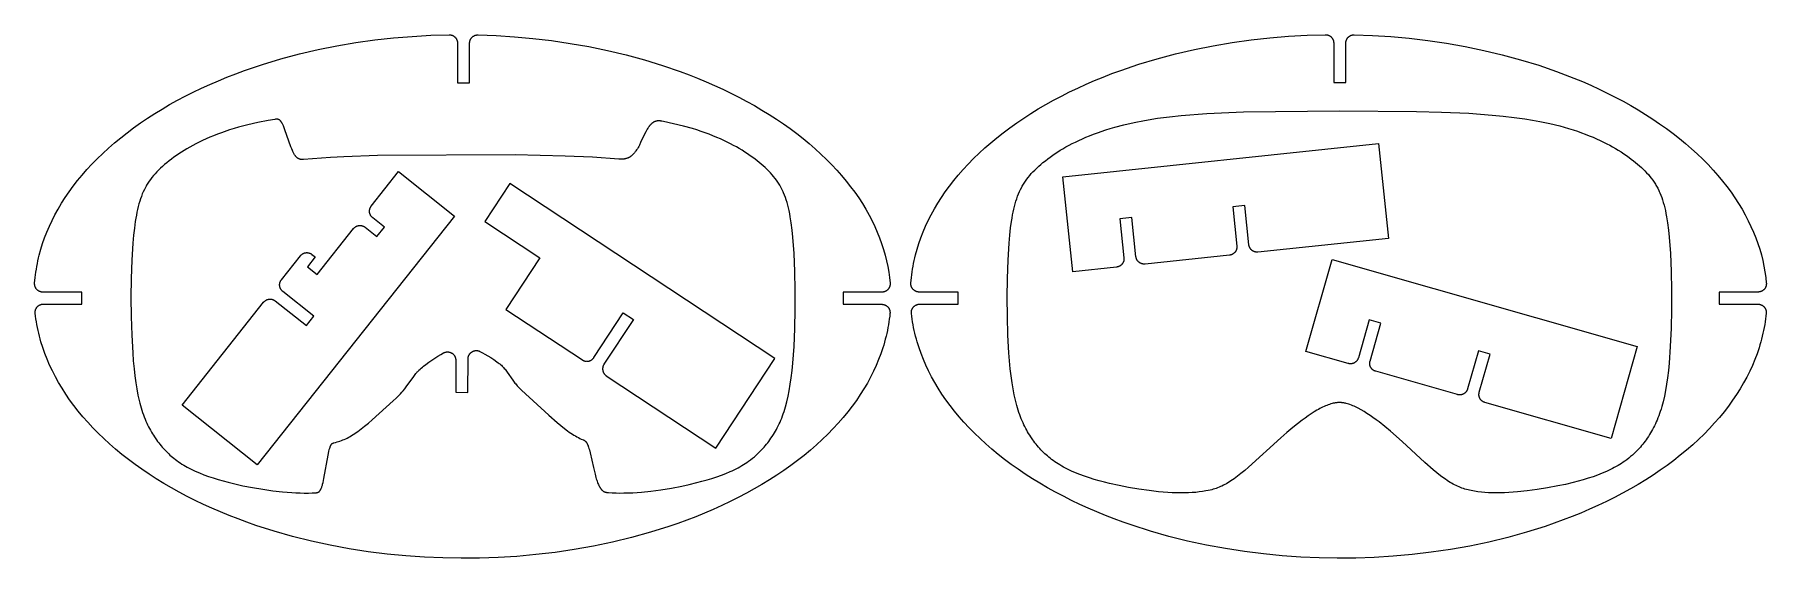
# Model space of a CAD drawing. Header units: millimetres. Extents: x -210 to 210, y -63 to 64.
import ezdxf

# ---------------------------------------------------------------- set-up
doc = ezdxf.new("R2010")
doc.units = ezdxf.units.MM
doc.header["$MEASUREMENT"] = 0
for name, color, linetype, lineweight in [('Exterior cut', 3, 'Continuous', 0), ('Interior cut', 5, 'Continuous', 0), ('Middle cut', 4, 'Continuous', 0)]:
    doc.layers.add(name, color=color, linetype=linetype, lineweight=lineweight)

msp = doc.modelspace()

# ---------------------------------------------------------------- linework, layer by layer
at = {"layer": 'Exterior cut'}
for points in [[(-2.63, -4.23), (-2.72, -4.92), (-2.82, -5.61), (-2.93, -6.31), (-3.05, -7), (-3.19, -7.7), (-3.34, -8.4), (-3.51, -9.1), (-3.69, -9.8), (-3.88, -10.51), (-4.08, -11.21), (-4.3, -11.92), (-4.54, -12.63), (-4.78, -13.33), (-5.32, -14.75), (-5.92, -16.17), (-6.57, -17.59), (-7.28, -19), (-8.05, -20.42), (-8.88, -21.83), (-9.76, -23.23), (-10.71, -24.63), (-11.72, -26.02), (-12.78, -27.4), (-13.91, -28.77), (-15.09, -30.13), (-16.33, -31.48), (-17.63, -32.81), (-18.99, -34.12), (-20.4, -35.42), (-21.87, -36.7), (-23.4, -37.95), (-24.97, -39.19), (-26.6, -40.41), (-28.28, -41.6), (-30.01, -42.76), (-31.79, -43.9), (-33.61, -45.01), (-35.48, -46.1), (-37.4, -47.15), (-39.35, -48.18), (-41.34, -49.17), (-43.37, -50.13), (-45.43, -51.06), (-47.53, -51.95), (-49.66, -52.82), (-51.82, -53.64), (-54, -54.44), (-56.21, -55.19), (-60.69, -56.6), (-65.25, -57.86), (-69.85, -58.98), (-74.49, -59.95), (-79.15, -60.78), (-83.81, -61.47), (-88.45, -62.02), (-93.07, -62.43), (-97.64, -62.72), (-102.15, -62.87), (-106.6, -62.91), (-111, -62.83), (-115.46, -62.64), (-119.98, -62.32), (-124.54, -61.88), (-129.13, -61.3), (-133.73, -60.59), (-138.33, -59.74), (-142.91, -58.74), (-147.46, -57.61), (-151.95, -56.33), (-156.38, -54.92), (-158.56, -54.16), (-160.72, -53.36), (-162.85, -52.53), (-164.96, -51.67), (-167.03, -50.77), (-169.08, -49.85), (-171.09, -48.89), (-173.06, -47.89), (-174.99, -46.87), (-176.89, -45.82), (-178.74, -44.74), (-180.55, -43.64), (-182.31, -42.5), (-184.03, -41.34), (-185.7, -40.16), (-187.32, -38.95), (-188.89, -37.72), (-190.4, -36.47), (-191.87, -35.2), (-193.28, -33.91), (-194.63, -32.61), (-195.93, -31.29), (-197.17, -29.95), (-198.36, -28.6), (-199.48, -27.24), (-200.55, -25.87), (-201.57, -24.49), (-202.52, -23.1), (-203.41, -21.7), (-204.25, -20.3), (-205.03, -18.9), (-205.75, -17.49), (-206.42, -16.08), (-207.02, -14.67), (-207.58, -13.26), (-208.07, -11.85), (-208.51, -10.45), (-208.71, -9.75), (-208.9, -9.05), (-209.07, -8.35), (-209.23, -7.66), (-209.38, -6.96), (-209.51, -6.27), (-209.63, -5.58), (-209.74, -4.89), (-209.83, -4.2), (-209.92, -3.52), (-209.92, -3.45), (-209.93, -3.38), (-209.93, -3.31), (-209.93, -3.24), (-209.92, -3.18), (-209.92, -3.11), (-209.91, -3.04), (-209.9, -2.97), (-209.89, -2.9), (-209.87, -2.84), (-209.86, -2.77), (-209.84, -2.7), (-209.82, -2.64), (-209.79, -2.57), (-209.77, -2.51), (-209.74, -2.45), (-209.71, -2.39), (-209.68, -2.33), (-209.64, -2.27), (-209.61, -2.21), (-209.57, -2.15), (-209.53, -2.1), (-209.49, -2.04), (-209.44, -1.99), (-209.4, -1.94), (-209.35, -1.89), (-209.3, -1.84), (-209.25, -1.79), (-209.2, -1.75), (-209.14, -1.71), (-209.09, -1.67), (-209.03, -1.63), (-208.97, -1.59), (-208.91, -1.56), (-208.85, -1.52), (-208.79, -1.49), (-208.73, -1.46), (-208.67, -1.44), (-208.6, -1.41), (-208.54, -1.39), (-208.47, -1.37), (-208.4, -1.35), (-208.34, -1.34), (-208.27, -1.33), (-208.2, -1.31), (-208.13, -1.31), (-208.07, -1.3), (-208, -1.3), (-207.93, -1.3), (-198.59, -1.3), (-198.59, 1.6), (-208.05, 1.6), (-208.12, 1.61), (-208.19, 1.61), (-208.26, 1.61), (-208.33, 1.62), (-208.39, 1.63), (-208.46, 1.65), (-208.53, 1.66), (-208.6, 1.68), (-208.66, 1.7), (-208.73, 1.72), (-208.79, 1.74), (-208.85, 1.77), (-208.92, 1.8), (-208.98, 1.83), (-209.04, 1.86), (-209.1, 1.9), (-209.15, 1.93), (-209.21, 1.97), (-209.27, 2.01), (-209.32, 2.06), (-209.37, 2.1), (-209.42, 2.15), (-209.47, 2.19), (-209.52, 2.24), (-209.57, 2.29), (-209.61, 2.35), (-209.65, 2.4), (-209.69, 2.46), (-209.73, 2.51), (-209.77, 2.57), (-209.8, 2.63), (-209.83, 2.69), (-209.86, 2.75), (-209.89, 2.82), (-209.92, 2.88), (-209.94, 2.94), (-209.96, 3.01), (-209.98, 3.07), (-210, 3.14), (-210.01, 3.21), (-210.03, 3.28), (-210.04, 3.34), (-210.04, 3.41), (-210.05, 3.48), (-210.05, 3.55), (-210.05, 3.62), (-210.05, 3.69), (-210.05, 3.75), (-209.92, 5.11), (-209.84, 5.78), (-209.75, 6.47), (-209.64, 7.15), (-209.52, 7.83), (-209.39, 8.52), (-209.25, 9.21), (-209.09, 9.9), (-208.92, 10.59), (-208.54, 11.98), (-208.11, 13.37), (-207.62, 14.76), (-207.08, 16.16), (-206.48, 17.56), (-205.83, 18.95), (-205.12, 20.35), (-204.35, 21.74), (-203.53, 23.13), (-202.64, 24.51), (-201.7, 25.89), (-200.7, 27.26), (-199.65, 28.62), (-198.54, 29.97), (-197.37, 31.31), (-196.14, 32.63), (-194.86, 33.94), (-193.52, 35.23), (-192.13, 36.51), (-190.68, 37.77), (-189.18, 39.01), (-187.63, 40.23), (-186.03, 41.43), (-184.38, 42.6), (-182.68, 43.75), (-180.93, 44.87), (-179.14, 45.97), (-177.31, 47.04), (-175.43, 48.09), (-173.51, 49.1), (-171.56, 50.08), (-169.57, 51.04), (-167.54, 51.96), (-165.48, 52.85), (-163.39, 53.7), (-161.27, 54.53), (-159.13, 55.32), (-154.77, 56.79), (-150.33, 58.13), (-145.83, 59.33), (-141.28, 60.38), (-136.71, 61.3), (-132.12, 62.07), (-127.54, 62.71), (-122.97, 63.22), (-118.44, 63.59), (-113.95, 63.85), (-109.51, 63.98), (-109.44, 63.98), (-109.38, 63.97), (-109.31, 63.97), (-109.24, 63.96), (-109.17, 63.95), (-109.1, 63.94), (-109.03, 63.93), (-108.97, 63.91), (-108.9, 63.89), (-108.83, 63.87), (-108.77, 63.85), (-108.71, 63.82), (-108.64, 63.79), (-108.58, 63.76), (-108.52, 63.73), (-108.46, 63.7), (-108.4, 63.66), (-108.34, 63.62), (-108.29, 63.58), (-108.23, 63.54), (-108.18, 63.49), (-108.13, 63.45), (-108.08, 63.4), (-108.03, 63.35), (-107.98, 63.3), (-107.94, 63.25), (-107.9, 63.2), (-107.85, 63.14), (-107.81, 63.08), (-107.78, 63.02), (-107.74, 62.97), (-107.71, 62.9), (-107.68, 62.84), (-107.65, 62.78), (-107.62, 62.72), (-107.6, 62.65), (-107.58, 62.59), (-107.56, 62.52), (-107.54, 62.45), (-107.52, 62.39), (-107.51, 62.32), (-107.5, 62.25), (-107.49, 62.18), (-107.49, 62.11), (-107.48, 62.04), (-107.48, 61.98), (-107.48, 52.35), (-104.53, 52.35), (-104.53, 61.95), (-104.53, 62.02), (-104.53, 62.09), (-104.52, 62.16), (-104.51, 62.22), (-104.5, 62.29), (-104.49, 62.36), (-104.47, 62.43), (-104.45, 62.5), (-104.43, 62.56), (-104.41, 62.63), (-104.39, 62.69), (-104.36, 62.76), (-104.33, 62.82), (-104.3, 62.88), (-104.27, 62.94), (-104.23, 63), (-104.19, 63.06), (-104.15, 63.12), (-104.11, 63.17), (-104.07, 63.23), (-104.02, 63.28), (-103.98, 63.33), (-103.93, 63.38), (-103.88, 63.43), (-103.82, 63.47), (-103.77, 63.52), (-103.72, 63.56), (-103.66, 63.6), (-103.6, 63.64), (-103.54, 63.67), (-103.48, 63.71), (-103.42, 63.74), (-103.36, 63.77), (-103.29, 63.8), (-103.23, 63.82), (-103.16, 63.84), (-103.1, 63.87), (-103.03, 63.88), (-102.96, 63.9), (-102.9, 63.91), (-102.83, 63.93), (-102.76, 63.93), (-102.69, 63.94), (-102.62, 63.95), (-102.55, 63.95), (-102.48, 63.95), (-98.1, 63.78), (-93.66, 63.5), (-89.18, 63.1), (-84.66, 62.56), (-80.13, 61.9), (-75.6, 61.1), (-71.08, 60.17), (-66.58, 59.1), (-62.13, 57.89), (-57.75, 56.55), (-53.43, 55.06), (-51.31, 54.27), (-49.22, 53.45), (-47.15, 52.59), (-45.11, 51.7), (-43.1, 50.78), (-41.13, 49.83), (-39.19, 48.85), (-37.29, 47.84), (-35.43, 46.81), (-33.61, 45.74), (-31.83, 44.65), (-30.09, 43.53), (-28.41, 42.39), (-26.76, 41.22), (-25.17, 40.03), (-23.62, 38.82), (-22.13, 37.59), (-20.69, 36.34), (-19.3, 35.07), (-17.96, 33.78), (-16.68, 32.48), (-15.45, 31.17), (-14.28, 29.84), (-13.16, 28.5), (-12.1, 27.15), (-11.1, 25.79), (-10.15, 24.42), (-9.26, 23.05), (-8.42, 21.67), (-7.64, 20.29), (-6.92, 18.9), (-6.25, 17.51), (-5.64, 16.12), (-5.09, 14.74), (-4.59, 13.35), (-4.14, 11.97), (-3.74, 10.59), (-3.4, 9.21), (-3.11, 7.84), (-2.86, 6.48), (-2.67, 5.13), (-2.53, 3.78), (-2.52, 3.71), (-2.52, 3.64), (-2.52, 3.57), (-2.52, 3.51), (-2.53, 3.44), (-2.54, 3.37), (-2.54, 3.3), (-2.56, 3.23), (-2.57, 3.16), (-2.59, 3.1), (-2.61, 3.03), (-2.63, 2.96), (-2.65, 2.9), (-2.68, 2.83), (-2.7, 2.77), (-2.73, 2.71), (-2.77, 2.65), (-2.8, 2.59), (-2.84, 2.53), (-2.87, 2.47), (-2.91, 2.41), (-2.96, 2.36), (-3, 2.31), (-3.05, 2.25), (-3.09, 2.2), (-3.14, 2.16), (-3.19, 2.11), (-3.25, 2.06), (-3.3, 2.02), (-3.36, 1.98), (-3.41, 1.94), (-3.47, 1.9), (-3.53, 1.87), (-3.59, 1.83), (-3.65, 1.8), (-3.72, 1.77), (-3.78, 1.75), (-3.84, 1.72), (-3.91, 1.7), (-3.98, 1.68), (-4.04, 1.66), (-4.11, 1.65), (-4.18, 1.63), (-4.25, 1.62), (-4.31, 1.61), (-4.38, 1.61), (-4.45, 1.61), (-4.52, 1.6), (-13.94, 1.6), (-13.94, -1.35), (-4.55, -1.35), (-4.48, -1.35), (-4.41, -1.35), (-4.34, -1.36), (-4.27, -1.37), (-4.2, -1.38), (-4.14, -1.39), (-4.07, -1.4), (-4, -1.42), (-3.93, -1.44), (-3.87, -1.47), (-3.8, -1.49), (-3.74, -1.52), (-3.68, -1.55), (-3.62, -1.58), (-3.55, -1.61), (-3.49, -1.65), (-3.44, -1.68), (-3.38, -1.72), (-3.32, -1.77), (-3.27, -1.81), (-3.22, -1.86), (-3.17, -1.9), (-3.12, -1.95), (-3.07, -2), (-3.02, -2.05), (-2.98, -2.11), (-2.94, -2.16), (-2.9, -2.22), (-2.86, -2.28), (-2.82, -2.34), (-2.79, -2.4), (-2.76, -2.46), (-2.73, -2.52), (-2.7, -2.59), (-2.67, -2.65), (-2.65, -2.72), (-2.63, -2.78), (-2.61, -2.85), (-2.6, -2.92), (-2.58, -2.99), (-2.57, -3.06), (-2.56, -3.12), (-2.56, -3.19), (-2.55, -3.26), (-2.55, -3.33), (-2.55, -3.4), (-2.55, -3.47), (-2.56, -3.54)], [(114.46, 63.81), (118.9, 63.53), (123.38, 63.12), (127.9, 62.59), (132.43, 61.92), (136.96, 61.13), (141.48, 60.19), (145.98, 59.12), (150.43, 57.92), (154.81, 56.57), (159.13, 55.09), (161.25, 54.3), (163.34, 53.47), (165.41, 52.62), (167.45, 51.73), (169.46, 50.81), (171.43, 49.86), (173.37, 48.88), (175.27, 47.87), (177.13, 46.83), (178.95, 45.76), (180.73, 44.67), (182.46, 43.55), (184.15, 42.41), (185.8, 41.24), (187.39, 40.05), (188.94, 38.84), (190.43, 37.61), (191.87, 36.36), (193.26, 35.09), (194.6, 33.81), (195.88, 32.51), (197.11, 31.19), (198.28, 29.86), (199.4, 28.52), (200.46, 27.17), (201.46, 25.81), (202.41, 24.45), (203.3, 23.07), (204.14, 21.69), (204.92, 20.31), (205.64, 18.92), (206.3, 17.54), (206.92, 16.15), (207.47, 14.76), (207.97, 13.37), (208.42, 11.99), (208.82, 10.61), (209.16, 9.24), (209.45, 7.87), (209.69, 6.51), (209.89, 5.15), (210.03, 3.81), (210.04, 3.74), (210.04, 3.67), (210.04, 3.6), (210.04, 3.53), (210.03, 3.46), (210.02, 3.39), (210.01, 3.32), (210, 3.26), (209.99, 3.19), (209.97, 3.12), (209.95, 3.05), (209.93, 2.99), (209.91, 2.92), (209.88, 2.86), (209.86, 2.8), (209.83, 2.73), (209.79, 2.67), (209.76, 2.61), (209.72, 2.55), (209.69, 2.5), (209.65, 2.44), (209.6, 2.38), (209.56, 2.33), (209.51, 2.28), (209.47, 2.23), (209.42, 2.18), (209.37, 2.13), (209.31, 2.09), (209.26, 2.05), (209.2, 2), (209.15, 1.96), (209.09, 1.93), (209.03, 1.89), (208.97, 1.86), (208.91, 1.83), (208.84, 1.8), (208.78, 1.77), (208.72, 1.75), (208.65, 1.73), (208.58, 1.71), (208.52, 1.69), (208.45, 1.67), (208.38, 1.66), (208.31, 1.65), (208.25, 1.64), (208.18, 1.63), (208.11, 1.63), (208.04, 1.63), (198.62, 1.63), (198.62, -1.32), (208.01, -1.32), (208.08, -1.32), (208.15, -1.33), (208.22, -1.33), (208.29, -1.34), (208.36, -1.35), (208.42, -1.36), (208.49, -1.38), (208.56, -1.4), (208.62, -1.42), (208.69, -1.44), (208.76, -1.47), (208.82, -1.49), (208.88, -1.52), (208.94, -1.55), (209.01, -1.59), (209.06, -1.62), (209.12, -1.66), (209.18, -1.7), (209.24, -1.74), (209.29, -1.78), (209.34, -1.83), (209.39, -1.88), (209.44, -1.93), (209.49, -1.98), (209.54, -2.03), (209.58, -2.08), (209.62, -2.14), (209.66, -2.2), (209.7, -2.25), (209.74, -2.31), (209.77, -2.37), (209.8, -2.44), (209.83, -2.5), (209.86, -2.56), (209.88, -2.63), (209.91, -2.69), (209.93, -2.76), (209.95, -2.83), (209.96, -2.89), (209.98, -2.96), (209.99, -3.03), (210, -3.1), (210, -3.17), (210.01, -3.24), (210.01, -3.31), (210.01, -3.38), (210.01, -3.45), (210, -3.52), (209.93, -4.2), (209.84, -4.89), (209.74, -5.59), (209.63, -6.28), (209.51, -6.98), (209.37, -7.67), (209.22, -8.37), (209.05, -9.08), (208.87, -9.78), (208.68, -10.48), (208.48, -11.19), (208.26, -11.89), (208.02, -12.6), (207.78, -13.31), (207.24, -14.73), (206.64, -16.14), (205.99, -17.56), (205.28, -18.98), (204.51, -20.39), (203.68, -21.8), (202.8, -23.21), (201.85, -24.61), (200.84, -26), (199.78, -27.38), (198.65, -28.75), (197.47, -30.11), (196.23, -31.45), (194.93, -32.78), (193.57, -34.1), (192.16, -35.39), (190.69, -36.67), (189.16, -37.93), (187.59, -39.17), (185.96, -40.38), (184.28, -41.57), (182.55, -42.74), (180.77, -43.88), (178.94, -44.99), (177.08, -46.07), (175.16, -47.13), (173.21, -48.15), (171.22, -49.14), (169.19, -50.1), (167.12, -51.03), (165.03, -51.93), (162.9, -52.79), (160.74, -53.62), (158.56, -54.41), (156.35, -55.17), (151.87, -56.58), (147.31, -57.84), (142.71, -58.96), (138.07, -59.93), (133.41, -60.76), (128.75, -61.44), (124.11, -61.99), (119.49, -62.41), (114.92, -62.69), (110.41, -62.85), (105.96, -62.89), (101.56, -62.81), (97.1, -62.62), (92.58, -62.3), (88.02, -61.85), (83.43, -61.28), (78.83, -60.56), (74.23, -59.71), (69.65, -58.72), (65.1, -57.59), (60.61, -56.31), (56.18, -54.9), (54, -54.14), (51.84, -53.34), (49.71, -52.52), (47.6, -51.65), (45.53, -50.76), (43.48, -49.83), (41.48, -48.87), (39.5, -47.88), (37.57, -46.86), (35.67, -45.81), (33.82, -44.73), (32.01, -43.63), (30.25, -42.49), (28.53, -41.34), (26.86, -40.15), (25.24, -38.95), (23.67, -37.72), (22.16, -36.47), (20.69, -35.2), (19.28, -33.91), (17.93, -32.61), (16.63, -31.29), (15.39, -29.95), (14.2, -28.6), (13.08, -27.24), (12.01, -25.87), (10.99, -24.49), (10.04, -23.11), (9.15, -21.71), (8.31, -20.31), (7.53, -18.91), (6.81, -17.5), (6.14, -16.09), (5.54, -14.69), (4.98, -13.28), (4.49, -11.87), (4.05, -10.47), (3.85, -9.77), (3.66, -9.07), (3.49, -8.38), (3.33, -7.68), (3.18, -6.99), (3.05, -6.29), (2.93, -5.6), (2.82, -4.91), (2.73, -4.23), (2.64, -3.54), (2.64, -3.47), (2.63, -3.41), (2.63, -3.34), (2.63, -3.27), (2.64, -3.2), (2.64, -3.13), (2.65, -3.06), (2.66, -3), (2.67, -2.93), (2.69, -2.86), (2.7, -2.79), (2.72, -2.73), (2.74, -2.66), (2.77, -2.6), (2.79, -2.54), (2.82, -2.47), (2.85, -2.41), (2.88, -2.35), (2.92, -2.29), (2.95, -2.23), (2.99, -2.18), (3.03, -2.12), (3.07, -2.07), (3.12, -2.01), (3.16, -1.96), (3.21, -1.91), (3.26, -1.86), (3.31, -1.82), (3.36, -1.77), (3.42, -1.73), (3.47, -1.69), (3.53, -1.65), (3.59, -1.62), (3.65, -1.58), (3.71, -1.55), (3.77, -1.52), (3.83, -1.49), (3.89, -1.46), (3.96, -1.44), (4.02, -1.42), (4.09, -1.4), (4.16, -1.38), (4.22, -1.36), (4.29, -1.35), (4.36, -1.34), (4.43, -1.33), (4.49, -1.33), (4.56, -1.32), (4.63, -1.32), (13.97, -1.32), (13.97, 1.63), (4.51, 1.63), (4.44, 1.63), (4.37, 1.63), (4.3, 1.64), (4.23, 1.65), (4.16, 1.66), (4.1, 1.67), (4.03, 1.69), (3.96, 1.7), (3.9, 1.72), (3.83, 1.75), (3.77, 1.77), (3.71, 1.8), (3.64, 1.82), (3.58, 1.86), (3.52, 1.89), (3.46, 1.92), (3.41, 1.96), (3.35, 2), (3.29, 2.04), (3.24, 2.08), (3.19, 2.13), (3.14, 2.17), (3.09, 2.22), (3.04, 2.27), (2.99, 2.32), (2.95, 2.37), (2.91, 2.43), (2.87, 2.48), (2.83, 2.54), (2.79, 2.6), (2.76, 2.66), (2.73, 2.72), (2.7, 2.78), (2.67, 2.84), (2.64, 2.9), (2.62, 2.97), (2.6, 3.03), (2.58, 3.1), (2.56, 3.17), (2.55, 3.23), (2.53, 3.3), (2.52, 3.37), (2.52, 3.44), (2.51, 3.5), (2.51, 3.57), (2.51, 3.64), (2.51, 3.71), (2.51, 3.78), (2.64, 5.13), (2.72, 5.81), (2.81, 6.49), (2.92, 7.17), (3.03, 7.86), (3.17, 8.55), (3.31, 9.24), (3.47, 9.93), (3.64, 10.62), (4.02, 12), (4.45, 13.4), (4.94, 14.79), (5.48, 16.19), (6.08, 17.58), (6.73, 18.98), (7.44, 20.37), (8.21, 21.77), (9.03, 23.16), (9.92, 24.54), (10.86, 25.92), (11.86, 27.28), (12.91, 28.64), (14.02, 29.99), (15.19, 31.33), (16.42, 32.65), (17.7, 33.96), (19.04, 35.26), (20.43, 36.54), (21.88, 37.8), (23.38, 39.03), (24.93, 40.25), (26.53, 41.45), (28.18, 42.62), (29.88, 43.77), (31.63, 44.9), (33.42, 46), (35.25, 47.07), (37.13, 48.11), (39.05, 49.12), (41, 50.11), (42.99, 51.06), (45.02, 51.98), (47.08, 52.87), (49.17, 53.73), (51.29, 54.55), (53.43, 55.34), (57.79, 56.82), (62.23, 58.15), (66.73, 59.35), (71.28, 60.41), (75.85, 61.32), (80.44, 62.1), (85.02, 62.74), (89.59, 63.24), (94.12, 63.62), (98.61, 63.87), (103.05, 64), (103.12, 64), (103.18, 64), (103.25, 63.99), (103.32, 63.99), (103.39, 63.98), (103.46, 63.96), (103.53, 63.95), (103.59, 63.93), (103.66, 63.92), (103.72, 63.89), (103.79, 63.87), (103.85, 63.84), (103.92, 63.82), (103.98, 63.79), (104.04, 63.75), (104.1, 63.72), (104.16, 63.68), (104.22, 63.65), (104.27, 63.61), (104.33, 63.56), (104.38, 63.52), (104.43, 63.47), (104.48, 63.43), (104.53, 63.38), (104.58, 63.33), (104.62, 63.27), (104.66, 63.22), (104.71, 63.16), (104.74, 63.11), (104.78, 63.05), (104.82, 62.99), (104.85, 62.93), (104.88, 62.87), (104.91, 62.81), (104.94, 62.74), (104.96, 62.68), (104.98, 62.61), (105, 62.55), (105.02, 62.48), (105.04, 62.41), (105.05, 62.34), (105.06, 62.28), (105.07, 62.21), (105.07, 62.14), (105.08, 62.07), (105.08, 62), (105.08, 52.37), (108.03, 52.37), (108.03, 61.97), (108.03, 62.04), (108.03, 62.11), (108.04, 62.18), (108.05, 62.25), (108.06, 62.32), (108.07, 62.39), (108.09, 62.45), (108.11, 62.52), (108.13, 62.59), (108.15, 62.65), (108.17, 62.72), (108.2, 62.78), (108.23, 62.84), (108.26, 62.91), (108.29, 62.97), (108.33, 63.03), (108.37, 63.08), (108.41, 63.14), (108.45, 63.2), (108.49, 63.25), (108.54, 63.3), (108.58, 63.36), (108.63, 63.4), (108.68, 63.45), (108.73, 63.5), (108.79, 63.54), (108.84, 63.58), (108.9, 63.62), (108.96, 63.66), (109.02, 63.7), (109.08, 63.73), (109.14, 63.76), (109.2, 63.79), (109.27, 63.82), (109.33, 63.85), (109.4, 63.87), (109.46, 63.89), (109.53, 63.91), (109.6, 63.93), (109.66, 63.94), (109.73, 63.95), (109.8, 63.96), (109.87, 63.97), (109.94, 63.97), (110.01, 63.97), (110.08, 63.97)]]:
    msp.add_lwpolyline(points, close=True, dxfattribs=at)
at = {"layer": 'Interior cut', "elevation": 17.55}
for points in [[(41.81, 6.56), (39.38, 29.57), (115.96, 37.65), (118.38, 14.64), (86.71, 11.3), (86.65, 11.29), (86.58, 11.29), (86.51, 11.29), (86.44, 11.29), (86.37, 11.29), (86.3, 11.3), (86.24, 11.31), (86.17, 11.32), (86.1, 11.33), (86.03, 11.34), (85.97, 11.36), (85.9, 11.38), (85.84, 11.4), (85.77, 11.42), (85.71, 11.45), (85.65, 11.48), (85.59, 11.51), (85.53, 11.54), (85.47, 11.58), (85.41, 11.61), (85.35, 11.65), (85.3, 11.69), (85.25, 11.73), (85.19, 11.78), (85.14, 11.82), (85.09, 11.87), (85.05, 11.92), (85, 11.97), (84.96, 12.02), (84.91, 12.07), (84.87, 12.13), (84.83, 12.19), (84.8, 12.24), (84.76, 12.3), (84.73, 12.36), (84.7, 12.42), (84.67, 12.49), (84.64, 12.55), (84.62, 12.61), (84.6, 12.68), (84.58, 12.74), (84.56, 12.81), (84.55, 12.88), (84.53, 12.94), (84.52, 13.01), (84.51, 13.08), (83.51, 22.59), (80.58, 22.28), (81.58, 12.77), (81.59, 12.7), (81.59, 12.63), (81.59, 12.56), (81.59, 12.5), (81.59, 12.43), (81.58, 12.36), (81.57, 12.29), (81.56, 12.22), (81.55, 12.16), (81.54, 12.09), (81.52, 12.02), (81.5, 11.96), (81.48, 11.89), (81.45, 11.83), (81.43, 11.77), (81.4, 11.7), (81.37, 11.64), (81.34, 11.58), (81.3, 11.52), (81.27, 11.47), (81.23, 11.41), (81.19, 11.35), (81.15, 11.3), (81.1, 11.25), (81.06, 11.2), (81.01, 11.15), (80.96, 11.1), (80.91, 11.05), (80.86, 11.01), (80.8, 10.97), (80.75, 10.93), (80.69, 10.89), (80.64, 10.85), (80.58, 10.82), (80.52, 10.79), (80.46, 10.75), (80.39, 10.73), (80.33, 10.7), (80.27, 10.68), (80.2, 10.65), (80.14, 10.63), (80.07, 10.62), (80, 10.6), (79.94, 10.59), (79.87, 10.58), (79.8, 10.57), (59.32, 8.41), (59.25, 8.4), (59.18, 8.4), (59.12, 8.4), (59.05, 8.4), (58.98, 8.4), (58.91, 8.41), (58.84, 8.42), (58.78, 8.43), (58.71, 8.44), (58.64, 8.45), (58.58, 8.47), (58.51, 8.49), (58.45, 8.51), (58.38, 8.54), (58.32, 8.56), (58.26, 8.59), (58.19, 8.62), (58.13, 8.65), (58.08, 8.69), (58.02, 8.72), (57.96, 8.76), (57.91, 8.8), (57.85, 8.84), (57.8, 8.89), (57.75, 8.93), (57.7, 8.98), (57.65, 9.03), (57.61, 9.08), (57.56, 9.13), (57.52, 9.19), (57.48, 9.24), (57.44, 9.3), (57.4, 9.36), (57.37, 9.41), (57.34, 9.47), (57.31, 9.54), (57.28, 9.6), (57.25, 9.66), (57.23, 9.72), (57.21, 9.79), (57.19, 9.85), (57.17, 9.92), (57.15, 9.99), (57.14, 10.05), (57.13, 10.12), (57.12, 10.19), (56.12, 19.7), (53.18, 19.4), (54.19, 9.88), (54.19, 9.81), (54.2, 9.74), (54.2, 9.68), (54.2, 9.61), (54.19, 9.54), (54.19, 9.47), (54.18, 9.4), (54.17, 9.34), (54.16, 9.27), (54.14, 9.2), (54.13, 9.14), (54.11, 9.07), (54.08, 9.01), (54.06, 8.94), (54.04, 8.88), (54.01, 8.82), (53.98, 8.75), (53.94, 8.69), (53.91, 8.64), (53.87, 8.58), (53.84, 8.52), (53.8, 8.47), (53.75, 8.41), (53.71, 8.36), (53.66, 8.31), (53.62, 8.26), (53.57, 8.21), (53.52, 8.17), (53.46, 8.12), (53.41, 8.08), (53.36, 8.04), (53.3, 8), (53.24, 7.96), (53.18, 7.93), (53.12, 7.9), (53.06, 7.87), (53, 7.84), (52.94, 7.81), (52.87, 7.79), (52.81, 7.77), (52.74, 7.75), (52.68, 7.73), (52.61, 7.71), (52.54, 7.7), (52.48, 7.69), (52.41, 7.68)], [(-141.99, 10.12), (-143.85, 7.77), (-141.5, 5.9), (-132.69, 17), (-132.65, 17.06), (-132.61, 17.11), (-132.56, 17.16), (-132.51, 17.21), (-132.46, 17.25), (-132.41, 17.3), (-132.36, 17.34), (-132.3, 17.38), (-132.24, 17.42), (-132.19, 17.46), (-132.13, 17.49), (-132.07, 17.53), (-132.01, 17.56), (-131.95, 17.59), (-131.88, 17.61), (-131.82, 17.64), (-131.76, 17.66), (-131.69, 17.68), (-131.62, 17.7), (-131.56, 17.71), (-131.49, 17.73), (-131.42, 17.74), (-131.36, 17.75), (-131.29, 17.76), (-131.22, 17.76), (-131.15, 17.76), (-131.08, 17.76), (-131.02, 17.76), (-130.95, 17.75), (-130.88, 17.75), (-130.81, 17.74), (-130.74, 17.73), (-130.68, 17.71), (-130.61, 17.69), (-130.55, 17.68), (-130.48, 17.65), (-130.42, 17.63), (-130.35, 17.61), (-130.29, 17.58), (-130.23, 17.55), (-130.17, 17.52), (-130.11, 17.48), (-130.05, 17.45), (-129.99, 17.41), (-129.94, 17.37), (-129.88, 17.33), (-127.02, 15.06), (-125.19, 17.37), (-128.05, 19.64), (-128.1, 19.68), (-128.16, 19.73), (-128.21, 19.78), (-128.25, 19.82), (-128.3, 19.87), (-128.34, 19.93), (-128.39, 19.98), (-128.43, 20.03), (-128.47, 20.09), (-128.5, 20.15), (-128.54, 20.21), (-128.57, 20.27), (-128.6, 20.33), (-128.63, 20.39), (-128.66, 20.45), (-128.68, 20.51), (-128.71, 20.58), (-128.73, 20.64), (-128.75, 20.71), (-128.76, 20.78), (-128.78, 20.84), (-128.79, 20.91), (-128.8, 20.98), (-128.8, 21.05), (-128.81, 21.11), (-128.81, 21.18), (-128.81, 21.25), (-128.81, 21.32), (-128.8, 21.39), (-128.79, 21.46), (-128.78, 21.52), (-128.77, 21.59), (-128.76, 21.66), (-128.74, 21.72), (-128.72, 21.79), (-128.7, 21.85), (-128.68, 21.92), (-128.65, 21.98), (-128.63, 22.04), (-128.6, 22.11), (-128.56, 22.17), (-128.53, 22.23), (-128.49, 22.28), (-128.46, 22.34), (-128.42, 22.4), (-128.38, 22.45), (-121.75, 30.8), (-108.2, 20.05), (-156.04, -40.28), (-174.3, -25.8), (-154.51, -0.85), (-154.47, -0.8), (-154.42, -0.75), (-154.38, -0.7), (-154.33, -0.65), (-154.28, -0.6), (-154.22, -0.56), (-154.17, -0.51), (-154.12, -0.47), (-154.06, -0.43), (-154, -0.4), (-153.95, -0.36), (-153.89, -0.33), (-153.82, -0.3), (-153.76, -0.27), (-153.7, -0.24), (-153.64, -0.22), (-153.57, -0.19), (-153.51, -0.17), (-153.44, -0.16), (-153.37, -0.14), (-153.31, -0.13), (-153.24, -0.11), (-153.17, -0.11), (-153.1, -0.1), (-153.04, -0.09), (-152.97, -0.09), (-152.9, -0.09), (-152.83, -0.1), (-152.76, -0.1), (-152.7, -0.11), (-152.63, -0.12), (-152.56, -0.13), (-152.49, -0.14), (-152.43, -0.16), (-152.36, -0.18), (-152.3, -0.2), (-152.23, -0.22), (-152.17, -0.25), (-152.11, -0.28), (-152.05, -0.31), (-151.98, -0.34), (-151.93, -0.37), (-151.87, -0.41), (-151.81, -0.44), (-151.75, -0.48), (-151.7, -0.53), (-144.14, -6.52), (-142.31, -4.21), (-149.87, 1.79), (-149.92, 1.83), (-149.97, 1.87), (-150.02, 1.92), (-150.07, 1.97), (-150.12, 2.02), (-150.16, 2.07), (-150.2, 2.13), (-150.24, 2.18), (-150.28, 2.24), (-150.32, 2.29), (-150.36, 2.35), (-150.39, 2.41), (-150.42, 2.47), (-150.45, 2.53), (-150.48, 2.6), (-150.5, 2.66), (-150.52, 2.72), (-150.54, 2.79), (-150.56, 2.86), (-150.58, 2.92), (-150.59, 2.99), (-150.6, 3.06), (-150.61, 3.12), (-150.62, 3.19), (-150.62, 3.26), (-150.62, 3.33), (-150.62, 3.4), (-150.62, 3.46), (-150.62, 3.53), (-150.61, 3.6), (-150.6, 3.67), (-150.59, 3.74), (-150.57, 3.8), (-150.56, 3.87), (-150.54, 3.93), (-150.52, 4), (-150.49, 4.06), (-150.47, 4.13), (-150.44, 4.19), (-150.41, 4.25), (-150.38, 4.31), (-150.35, 4.37), (-150.31, 4.43), (-150.27, 4.49), (-150.23, 4.54), (-150.19, 4.6), (-145.58, 10.41), (-145.54, 10.47), (-145.49, 10.52), (-145.44, 10.57), (-145.39, 10.62), (-145.34, 10.66), (-145.29, 10.71), (-145.24, 10.75), (-145.19, 10.79), (-145.13, 10.83), (-145.07, 10.87), (-145.01, 10.9), (-144.95, 10.94), (-144.89, 10.97), (-144.83, 11), (-144.77, 11.02), (-144.7, 11.05), (-144.64, 11.07), (-144.58, 11.09), (-144.51, 11.11), (-144.44, 11.12), (-144.38, 11.14), (-144.31, 11.15), (-144.24, 11.16), (-144.17, 11.16), (-144.1, 11.17), (-144.04, 11.17), (-143.97, 11.17), (-143.9, 11.17), (-143.83, 11.16), (-143.76, 11.16), (-143.7, 11.15), (-143.63, 11.13), (-143.56, 11.12), (-143.5, 11.1), (-143.43, 11.08), (-143.37, 11.06), (-143.3, 11.04), (-143.24, 11.02), (-143.18, 10.99), (-143.11, 10.96), (-143.05, 10.93), (-142.99, 10.89), (-142.94, 10.86), (-142.88, 10.82), (-142.82, 10.78), (-142.77, 10.74)], [(-44.79, -36.19), (-30.47, -14.48), (-94.76, 27.9), (-100.81, 18.72), (-87.46, 9.91), (-95.71, -2.61), (-77.17, -14.84), (-77.12, -14.87), (-77.06, -14.91), (-77, -14.94), (-76.94, -14.97), (-76.87, -15), (-76.81, -15.02), (-76.75, -15.05), (-76.68, -15.07), (-76.62, -15.09), (-76.55, -15.11), (-76.49, -15.12), (-76.42, -15.14), (-76.35, -15.15), (-76.28, -15.15), (-76.21, -15.16), (-76.15, -15.16), (-76.08, -15.17), (-76.01, -15.16), (-75.94, -15.16), (-75.87, -15.16), (-75.81, -15.15), (-75.74, -15.14), (-75.67, -15.12), (-75.6, -15.11), (-75.54, -15.09), (-75.47, -15.07), (-75.41, -15.05), (-75.34, -15.03), (-75.28, -15), (-75.22, -14.97), (-75.16, -14.94), (-75.1, -14.91), (-75.04, -14.88), (-74.98, -14.84), (-74.92, -14.8), (-74.87, -14.76), (-74.82, -14.72), (-74.76, -14.68), (-74.71, -14.63), (-74.66, -14.58), (-74.62, -14.53), (-74.57, -14.48), (-74.53, -14.43), (-74.48, -14.38), (-74.44, -14.32), (-74.4, -14.27), (-67.25, -3.41), (-64.79, -5.04), (-71.94, -15.89), (-71.98, -15.95), (-72.01, -16.01), (-72.04, -16.07), (-72.08, -16.13), (-72.1, -16.19), (-72.13, -16.25), (-72.15, -16.32), (-72.18, -16.38), (-72.2, -16.45), (-72.21, -16.51), (-72.23, -16.58), (-72.24, -16.65), (-72.25, -16.71), (-72.26, -16.78), (-72.27, -16.85), (-72.27, -16.92), (-72.27, -16.99), (-72.27, -17.05), (-72.27, -17.12), (-72.26, -17.19), (-72.25, -17.26), (-72.24, -17.33), (-72.23, -17.39), (-72.22, -17.46), (-72.2, -17.53), (-72.18, -17.59), (-72.16, -17.66), (-72.13, -17.72), (-72.11, -17.78), (-72.08, -17.85), (-72.05, -17.91), (-72.02, -17.97), (-71.98, -18.03), (-71.95, -18.08), (-71.91, -18.14), (-71.87, -18.2), (-71.83, -18.25), (-71.78, -18.3), (-71.74, -18.35), (-71.69, -18.4), (-71.64, -18.45), (-71.59, -18.5), (-71.54, -18.54), (-71.48, -18.58), (-71.43, -18.62), (-71.37, -18.66)], [(98.34, -12.77), (104.67, 9.48), (178.73, -11.6), (172.39, -33.85), (141.77, -25.14), (141.7, -25.12), (141.64, -25.09), (141.57, -25.07), (141.51, -25.04), (141.45, -25.01), (141.39, -24.98), (141.33, -24.95), (141.27, -24.92), (141.21, -24.88), (141.15, -24.84), (141.1, -24.8), (141.05, -24.76), (140.99, -24.71), (140.94, -24.67), (140.89, -24.62), (140.85, -24.57), (140.8, -24.52), (140.76, -24.47), (140.72, -24.41), (140.68, -24.36), (140.64, -24.3), (140.6, -24.24), (140.57, -24.19), (140.53, -24.12), (140.5, -24.06), (140.48, -24), (140.45, -23.94), (140.43, -23.87), (140.41, -23.81), (140.39, -23.74), (140.37, -23.68), (140.35, -23.61), (140.34, -23.54), (140.33, -23.48), (140.32, -23.41), (140.32, -23.34), (140.31, -23.27), (140.31, -23.2), (140.32, -23.14), (140.32, -23.07), (140.33, -23), (140.33, -22.93), (140.34, -22.86), (140.36, -22.8), (140.37, -22.73), (140.39, -22.66), (143.01, -13.46), (140.17, -12.65), (137.55, -21.86), (137.53, -21.92), (137.51, -21.99), (137.49, -22.05), (137.46, -22.11), (137.43, -22.18), (137.4, -22.24), (137.37, -22.3), (137.33, -22.36), (137.3, -22.41), (137.26, -22.47), (137.22, -22.52), (137.18, -22.58), (137.13, -22.63), (137.09, -22.68), (137.04, -22.73), (136.99, -22.78), (136.94, -22.82), (136.89, -22.87), (136.83, -22.91), (136.78, -22.95), (136.72, -22.99), (136.66, -23.02), (136.6, -23.06), (136.54, -23.09), (136.48, -23.12), (136.42, -23.15), (136.36, -23.17), (136.29, -23.2), (136.23, -23.22), (136.16, -23.24), (136.09, -23.25), (136.03, -23.27), (135.96, -23.28), (135.89, -23.29), (135.83, -23.3), (135.76, -23.31), (135.69, -23.31), (135.62, -23.31), (135.55, -23.31), (135.48, -23.3), (135.42, -23.3), (135.35, -23.29), (135.28, -23.28), (135.21, -23.27), (135.15, -23.25), (135.08, -23.23), (115.27, -17.59), (115.21, -17.57), (115.14, -17.55), (115.08, -17.53), (115.02, -17.5), (114.95, -17.47), (114.89, -17.44), (114.83, -17.41), (114.78, -17.38), (114.72, -17.34), (114.66, -17.3), (114.61, -17.26), (114.55, -17.22), (114.5, -17.17), (114.45, -17.13), (114.4, -17.08), (114.35, -17.03), (114.31, -16.98), (114.26, -16.93), (114.22, -16.87), (114.18, -16.82), (114.14, -16.76), (114.11, -16.7), (114.07, -16.64), (114.04, -16.58), (114.01, -16.52), (113.98, -16.46), (113.96, -16.4), (113.93, -16.33), (113.91, -16.27), (113.89, -16.2), (113.88, -16.14), (113.86, -16.07), (113.85, -16), (113.84, -15.93), (113.83, -15.87), (113.83, -15.8), (113.82, -15.73), (113.82, -15.66), (113.82, -15.59), (113.83, -15.53), (113.83, -15.46), (113.84, -15.39), (113.85, -15.32), (113.86, -15.26), (113.88, -15.19), (113.9, -15.12), (116.52, -5.92), (113.68, -5.11), (111.06, -14.32), (111.04, -14.38), (111.02, -14.45), (110.99, -14.51), (110.97, -14.57), (110.94, -14.63), (110.91, -14.7), (110.88, -14.76), (110.84, -14.81), (110.8, -14.87), (110.77, -14.93), (110.73, -14.98), (110.68, -15.04), (110.64, -15.09), (110.59, -15.14), (110.55, -15.19), (110.5, -15.24), (110.45, -15.28), (110.39, -15.32), (110.34, -15.37), (110.28, -15.41), (110.23, -15.44), (110.17, -15.48), (110.11, -15.52), (110.05, -15.55), (109.99, -15.58), (109.93, -15.61), (109.86, -15.63), (109.8, -15.66), (109.73, -15.68), (109.67, -15.7), (109.6, -15.71), (109.54, -15.73), (109.47, -15.74), (109.4, -15.75), (109.33, -15.76), (109.27, -15.76), (109.2, -15.77), (109.13, -15.77), (109.06, -15.77), (108.99, -15.76), (108.92, -15.76), (108.86, -15.75), (108.79, -15.74), (108.72, -15.72), (108.66, -15.71), (108.59, -15.69)]]:
    msp.add_lwpolyline(points, close=True, dxfattribs=at)
at = {"layer": 'Middle cut'}
for points in [[(-101.74, -12.91), (-101.43, -13.07), (-100.83, -13.4), (-100.11, -13.82), (-99.41, -14.26), (-98.67, -14.75), (-97.95, -15.26), (-97.57, -15.53), (-97.39, -15.67), (-97.2, -15.81), (-97.02, -15.97), (-96.83, -16.13), (-96.65, -16.31), (-96.56, -16.4), (-96.47, -16.49), (-96.29, -16.68), (-96.12, -16.89), (-95.94, -17.1), (-95.77, -17.33), (-95.42, -17.79), (-94.05, -19.75), (-93.71, -20.21), (-93.53, -20.44), (-93.35, -20.66), (-93.17, -20.88), (-92.99, -21.08), (-92.63, -21.47), (-92.27, -21.84), (-91.91, -22.19), (-85.35, -28.21), (-83.32, -29.99), (-82.44, -30.72), (-81.55, -31.43), (-80.77, -32.01), (-80.37, -32.3), (-79.96, -32.58), (-79.6, -32.81), (-79.24, -33.04), (-78.87, -33.26), (-78.49, -33.47), (-78.15, -33.66), (-77.8, -33.83), (-77.44, -34), (-76.91, -34.23), (-76.87, -34.25), (-76.82, -34.27), (-76.78, -34.29), (-76.74, -34.31), (-76.69, -34.34), (-76.65, -34.37), (-76.63, -34.38), (-76.6, -34.4), (-76.58, -34.41), (-76.56, -34.43), (-76.54, -34.45), (-76.52, -34.46), (-76.49, -34.48), (-76.47, -34.5), (-76.45, -34.52), (-76.43, -34.54), (-76.41, -34.56), (-76.38, -34.59), (-76.36, -34.61), (-76.34, -34.63), (-76.32, -34.66), (-76.3, -34.69), (-76.27, -34.71), (-76.25, -34.74), (-76.21, -34.8), (-76.16, -34.87), (-76.12, -34.94), (-76.07, -35.01), (-76.03, -35.09), (-75.99, -35.18), (-75.94, -35.27), (-75.9, -35.37), (-75.85, -35.47), (-75.81, -35.58), (-75.76, -35.7), (-75.67, -35.95), (-75.58, -36.26), (-75.48, -36.6), (-75.29, -37.35), (-74.51, -40.87), (-74.11, -42.55), (-73.91, -43.29), (-73.81, -43.63), (-73.71, -43.94), (-73.61, -44.24), (-73.51, -44.51), (-73.4, -44.77), (-73.3, -45), (-73.2, -45.22), (-73.1, -45.42), (-73.05, -45.52), (-73, -45.61), (-72.94, -45.69), (-72.89, -45.78), (-72.84, -45.85), (-72.79, -45.93), (-72.74, -46), (-72.69, -46.07), (-72.64, -46.13), (-72.59, -46.2), (-72.54, -46.25), (-72.48, -46.31), (-72.43, -46.36), (-72.38, -46.41), (-72.33, -46.46), (-72.28, -46.5), (-72.23, -46.54), (-72.18, -46.58), (-72.13, -46.61), (-72.07, -46.65), (-72.02, -46.68), (-71.97, -46.71), (-71.92, -46.74), (-71.87, -46.76), (-71.82, -46.78), (-71.77, -46.8), (-71.71, -46.82), (-71.66, -46.84), (-71.61, -46.86), (-71.56, -46.87), (-71.51, -46.89), (-71.46, -46.9), (-71.41, -46.91), (-71.35, -46.92), (-71.25, -46.94), (-71.15, -46.95), (-71.05, -46.96), (-70.84, -46.98), (-69.93, -47.03), (-69.02, -47.07), (-68.06, -47.08), (-67.1, -47.07), (-66.04, -47.05), (-64.98, -47), (-62.87, -46.84), (-60.57, -46.6), (-58.14, -46.28), (-55.6, -45.87), (-53.07, -45.4), (-51.24, -45.01), (-49.42, -44.57), (-48.18, -44.25), (-46.94, -43.9), (-45.75, -43.54), (-44.57, -43.16), (-43.46, -42.76), (-42.36, -42.33), (-41.34, -41.9), (-40.84, -41.67), (-40.34, -41.43), (-39.88, -41.2), (-39.42, -40.95), (-38.96, -40.7), (-38.51, -40.45), (-38.09, -40.19), (-37.67, -39.93), (-37.26, -39.65), (-36.86, -39.37), (-36.38, -39.03), (-35.92, -38.67), (-35.46, -38.29), (-35.01, -37.91), (-34.68, -37.6), (-34.34, -37.29), (-34.02, -36.96), (-33.7, -36.63), (-33.39, -36.3), (-33.09, -35.97), (-32.8, -35.62), (-32.51, -35.27), (-32.23, -34.92), (-31.96, -34.56), (-31.7, -34.19), (-31.44, -33.82), (-31.13, -33.37), (-30.84, -32.91), (-30.59, -32.51), (-30.35, -32.1), (-30.12, -31.68), (-29.89, -31.26), (-29.66, -30.81), (-29.44, -30.35), (-29.23, -29.89), (-29.03, -29.42), (-28.82, -28.91), (-28.62, -28.39), (-28.44, -27.87), (-28.26, -27.35), (-28.07, -26.76), (-27.9, -26.18), (-27.58, -24.99), (-27.27, -23.64), (-27, -22.28), (-26.74, -20.73), (-26.51, -19.17), (-26.3, -17.39), (-26.12, -15.61), (-25.82, -11.57), (-25.63, -7.19), (-25.53, -2.59), (-25.52, 2.04), (-25.62, 6.6), (-25.81, 10.94), (-26.1, 14.91), (-26.28, 16.64), (-26.5, 18.36), (-26.74, 19.86), (-26.87, 20.6), (-27.03, 21.35), (-27.18, 22), (-27.34, 22.65), (-27.52, 23.3), (-27.72, 23.94), (-27.92, 24.52), (-28.14, 25.09), (-28.37, 25.66), (-28.49, 25.94), (-28.62, 26.22), (-28.88, 26.73), (-29.15, 27.24), (-29.3, 27.49), (-29.45, 27.74), (-29.6, 27.99), (-29.76, 28.23), (-29.92, 28.47), (-30.08, 28.71), (-30.42, 29.17), (-30.78, 29.62), (-31.15, 30.06), (-31.56, 30.51), (-31.97, 30.94), (-32.4, 31.37), (-32.84, 31.78), (-33.31, 32.21), (-33.79, 32.62), (-34.28, 33.03), (-34.78, 33.43), (-35.29, 33.83), (-35.81, 34.21), (-36.46, 34.67), (-37.11, 35.12), (-37.78, 35.56), (-38.45, 35.98), (-39.13, 36.39), (-39.82, 36.78), (-40.52, 37.17), (-41.22, 37.54), (-42.04, 37.95), (-42.87, 38.35), (-43.71, 38.74), (-44.56, 39.1), (-45.5, 39.49), (-46.44, 39.86), (-47.4, 40.21), (-48.36, 40.55), (-49.42, 40.9), (-50.49, 41.23), (-52.65, 41.84), (-55.05, 42.43), (-57.46, 42.94), (-57.92, 43.03), (-58.15, 43.06), (-58.26, 43.08), (-58.38, 43.09), (-58.49, 43.09), (-58.6, 43.1), (-58.66, 43.1), (-58.72, 43.1), (-58.78, 43.1), (-58.83, 43.09), (-58.89, 43.09), (-58.95, 43.09), (-59, 43.08), (-59.06, 43.07), (-59.12, 43.06), (-59.18, 43.05), (-59.23, 43.04), (-59.29, 43.03), (-59.35, 43.02), (-59.4, 43), (-59.46, 42.98), (-59.52, 42.96), (-59.58, 42.94), (-59.63, 42.92), (-59.69, 42.9), (-59.75, 42.87), (-59.81, 42.84), (-59.86, 42.81), (-59.92, 42.78), (-59.98, 42.75), (-60.03, 42.71), (-60.09, 42.67), (-60.15, 42.63), (-60.21, 42.59), (-60.26, 42.55), (-60.32, 42.5), (-60.38, 42.45), (-60.44, 42.4), (-60.49, 42.34), (-60.55, 42.29), (-60.61, 42.23), (-60.67, 42.17), (-60.72, 42.1), (-60.78, 42.04), (-60.84, 41.97), (-60.89, 41.9), (-60.95, 41.82), (-61.01, 41.74), (-61.12, 41.58), (-61.2, 41.46), (-61.28, 41.33), (-61.44, 41.07), (-61.6, 40.78), (-61.76, 40.48), (-62.08, 39.85), (-63.04, 37.84), (-63.35, 37.21), (-63.51, 36.91), (-63.67, 36.62), (-63.84, 36.34), (-64.01, 36.08), (-64.18, 35.84), (-64.26, 35.72), (-64.34, 35.61), (-64.43, 35.5), (-64.51, 35.4), (-64.59, 35.3), (-64.68, 35.21), (-64.76, 35.12), (-64.84, 35.03), (-64.93, 34.94), (-65.01, 34.86), (-65.1, 34.79), (-65.18, 34.72), (-65.26, 34.65), (-65.35, 34.58), (-65.43, 34.52), (-65.51, 34.46), (-65.6, 34.4), (-65.68, 34.35), (-65.77, 34.3), (-65.85, 34.25), (-65.93, 34.21), (-66.02, 34.17), (-66.1, 34.13), (-66.19, 34.09), (-66.27, 34.06), (-66.35, 34.03), (-66.44, 34), (-66.52, 33.97), (-66.6, 33.95), (-66.69, 33.92), (-66.77, 33.9), (-66.86, 33.89), (-66.94, 33.87), (-67.02, 33.86), (-67.11, 33.84), (-67.19, 33.83), (-67.28, 33.82), (-67.36, 33.82), (-67.53, 33.8), (-67.69, 33.8), (-67.86, 33.8), (-68.03, 33.8), (-68.37, 33.82), (-74.71, 34.28), (-81.33, 34.59), (-93.47, 34.85), (-126.9, 34.71), (-135.06, 34.42), (-138.29, 34.24), (-144.81, 33.72), (-144.9, 33.72), (-145, 33.71), (-145.09, 33.71), (-145.18, 33.71), (-145.22, 33.71), (-145.27, 33.72), (-145.31, 33.72), (-145.36, 33.73), (-145.4, 33.73), (-145.45, 33.74), (-145.49, 33.74), (-145.54, 33.75), (-145.58, 33.76), (-145.63, 33.77), (-145.67, 33.79), (-145.72, 33.8), (-145.76, 33.81), (-145.81, 33.83), (-145.85, 33.85), (-145.9, 33.87), (-145.94, 33.89), (-145.99, 33.91), (-146.03, 33.93), (-146.08, 33.96), (-146.12, 33.98), (-146.17, 34.01), (-146.21, 34.04), (-146.26, 34.07), (-146.3, 34.11), (-146.35, 34.14), (-146.39, 34.18), (-146.44, 34.22), (-146.48, 34.26), (-146.53, 34.31), (-146.57, 34.36), (-146.62, 34.4), (-146.66, 34.46), (-146.71, 34.51), (-146.75, 34.56), (-146.8, 34.62), (-146.84, 34.68), (-146.89, 34.75), (-146.94, 34.81), (-146.98, 34.88), (-147.07, 35.02), (-147.16, 35.18), (-147.25, 35.35), (-147.34, 35.52), (-147.43, 35.72), (-147.52, 35.92), (-147.7, 36.35), (-147.88, 36.82), (-149.32, 40.97), (-149.5, 41.44), (-149.68, 41.87), (-149.77, 42.07), (-149.86, 42.26), (-149.95, 42.43), (-150, 42.51), (-150.04, 42.59), (-150.09, 42.67), (-150.13, 42.74), (-150.18, 42.81), (-150.22, 42.88), (-150.27, 42.94), (-150.3, 42.98), (-150.32, 43.01), (-150.34, 43.04), (-150.37, 43.07), (-150.39, 43.09), (-150.42, 43.12), (-150.44, 43.15), (-150.47, 43.17), (-150.49, 43.19), (-150.52, 43.22), (-150.54, 43.24), (-150.57, 43.26), (-150.59, 43.28), (-150.62, 43.3), (-150.64, 43.31), (-150.67, 43.33), (-150.69, 43.35), (-150.72, 43.36), (-150.74, 43.37), (-150.77, 43.39), (-150.79, 43.4), (-150.82, 43.41), (-150.84, 43.42), (-150.87, 43.43), (-150.89, 43.44), (-150.92, 43.45), (-150.94, 43.46), (-150.97, 43.47), (-150.99, 43.47), (-151.02, 43.48), (-151.04, 43.49), (-151.07, 43.49), (-151.09, 43.5), (-151.12, 43.5), (-151.14, 43.5), (-151.17, 43.51), (-151.19, 43.51), (-151.22, 43.51), (-151.24, 43.51), (-151.27, 43.51), (-151.32, 43.51), (-151.37, 43.51), (-151.41, 43.51), (-151.46, 43.51), (-151.51, 43.5), (-151.61, 43.49), (-151.81, 43.46), (-153.4, 43.19), (-155.89, 42.71), (-158.36, 42.15), (-160.58, 41.56), (-161.68, 41.24), (-162.78, 40.9), (-164.75, 40.23), (-165.73, 39.87), (-166.7, 39.49), (-167.57, 39.13), (-168.44, 38.75), (-169.3, 38.36), (-170.15, 37.95), (-170.92, 37.56), (-171.68, 37.17), (-172.43, 36.75), (-173.17, 36.32), (-173.8, 35.94), (-174.42, 35.55), (-175.04, 35.15), (-175.65, 34.73), (-176.25, 34.3), (-176.84, 33.86), (-177.43, 33.41), (-178, 32.95), (-178.52, 32.52), (-179.03, 32.08), (-179.53, 31.62), (-180.01, 31.15), (-180.43, 30.73), (-180.83, 30.3), (-181.22, 29.85), (-181.59, 29.4), (-181.94, 28.94), (-182.27, 28.47), (-182.59, 28), (-182.74, 27.75), (-182.89, 27.51), (-183.03, 27.26), (-183.17, 27), (-183.44, 26.49), (-183.69, 25.95), (-183.93, 25.4), (-184.16, 24.82), (-184.37, 24.22), (-184.57, 23.62), (-184.75, 23.02), (-184.93, 22.34), (-185.09, 21.66), (-185.24, 20.97), (-185.38, 20.28), (-185.51, 19.5), (-185.64, 18.71), (-185.85, 17.14), (-186.04, 15.38), (-186.21, 13.49), (-186.46, 9.36), (-186.62, 4.92), (-186.68, 0.32), (-186.64, -4.31), (-186.5, -8.85), (-186.27, -13.12), (-186.12, -15.06), (-185.94, -16.99), (-185.74, -18.69), (-185.51, -20.38), (-185.27, -21.86), (-184.98, -23.33), (-184.7, -24.63), (-184.54, -25.27), (-184.37, -25.91), (-184.2, -26.47), (-184.03, -27.04), (-183.85, -27.6), (-183.65, -28.15), (-183.47, -28.65), (-183.27, -29.15), (-183.07, -29.64), (-182.85, -30.13), (-182.64, -30.58), (-182.42, -31.02), (-182.19, -31.46), (-181.96, -31.89), (-181.72, -32.3), (-181.48, -32.7), (-181.23, -33.1), (-180.98, -33.49), (-180.48, -34.21), (-180.22, -34.57), (-179.96, -34.92), (-179.68, -35.27), (-179.39, -35.62), (-179.1, -35.96), (-178.8, -36.3), (-178.49, -36.63), (-178.18, -36.96), (-177.86, -37.28), (-177.53, -37.59), (-177.23, -37.87), (-176.92, -38.13), (-176.61, -38.4), (-176.29, -38.65), (-175.91, -38.95), (-175.53, -39.23), (-175.13, -39.51), (-174.74, -39.78), (-174.32, -40.05), (-173.89, -40.32), (-173.45, -40.57), (-173.02, -40.82), (-172.55, -41.07), (-172.08, -41.32), (-171.6, -41.55), (-171.12, -41.77), (-170.08, -42.23), (-169.03, -42.65), (-167.9, -43.06), (-166.75, -43.44), (-165.55, -43.81), (-164.34, -44.16), (-163.09, -44.49), (-161.83, -44.8), (-159.53, -45.31), (-157.22, -45.76), (-154.73, -46.18), (-152.23, -46.53), (-149.96, -46.78), (-147.69, -46.97), (-146.68, -47.02), (-145.66, -47.06), (-144.65, -47.08), (-143.64, -47.08), (-142.72, -47.05), (-141.81, -47.01), (-141.7, -47), (-141.64, -47), (-141.59, -46.99), (-141.56, -46.99), (-141.54, -46.98), (-141.51, -46.98), (-141.48, -46.97), (-141.45, -46.97), (-141.43, -46.96), (-141.4, -46.95), (-141.37, -46.94), (-141.35, -46.93), (-141.32, -46.92), (-141.29, -46.91), (-141.27, -46.9), (-141.24, -46.89), (-141.21, -46.87), (-141.18, -46.86), (-141.16, -46.84), (-141.13, -46.82), (-141.1, -46.8), (-141.08, -46.78), (-141.05, -46.76), (-141.02, -46.73), (-141, -46.71), (-140.97, -46.68), (-140.94, -46.65), (-140.91, -46.62), (-140.89, -46.59), (-140.86, -46.56), (-140.83, -46.52), (-140.81, -46.48), (-140.78, -46.44), (-140.75, -46.4), (-140.73, -46.36), (-140.7, -46.31), (-140.67, -46.26), (-140.64, -46.21), (-140.62, -46.16), (-140.56, -46.04), (-140.51, -45.92), (-140.46, -45.79), (-140.4, -45.64), (-140.35, -45.49), (-140.29, -45.32), (-140.24, -45.14), (-140.19, -44.95), (-140.08, -44.53), (-139.98, -44.08), (-139.88, -43.6), (-138.87, -37.94), (-138.67, -36.99), (-138.57, -36.57), (-138.52, -36.39), (-138.47, -36.21), (-138.4, -36.01), (-138.37, -35.92), (-138.34, -35.83), (-138.31, -35.75), (-138.27, -35.67), (-138.24, -35.6), (-138.21, -35.53), (-138.18, -35.47), (-138.14, -35.41), (-138.13, -35.39), (-138.11, -35.36), (-138.09, -35.34), (-138.08, -35.31), (-138.06, -35.29), (-138.05, -35.27), (-138.03, -35.25), (-138.01, -35.23), (-138, -35.21), (-137.98, -35.19), (-137.96, -35.17), (-137.95, -35.16), (-137.93, -35.14), (-137.92, -35.12), (-137.9, -35.11), (-137.88, -35.1), (-137.87, -35.08), (-137.85, -35.07), (-137.83, -35.06), (-137.82, -35.05), (-137.8, -35.04), (-137.79, -35.03), (-137.77, -35.02), (-137.75, -35.01), (-137.74, -35), (-137.72, -34.99), (-137.7, -34.99), (-137.69, -34.98), (-137.67, -34.97), (-137.66, -34.97), (-137.62, -34.96), (-137.59, -34.94), (-137.56, -34.94), (-137.49, -34.92), (-137.07, -34.81), (-136.7, -34.71), (-136.35, -34.6), (-135.99, -34.49), (-135.63, -34.36), (-135.28, -34.22), (-134.93, -34.08), (-134.58, -33.92), (-134.22, -33.75), (-133.86, -33.56), (-133.51, -33.37), (-133.16, -33.17), (-132.78, -32.93), (-132.4, -32.69), (-132.02, -32.44), (-131.66, -32.18), (-130.82, -31.56), (-130, -30.92), (-129.07, -30.15), (-128.15, -29.37), (-123.04, -24.72), (-122.36, -24.08), (-121.67, -23.41), (-121.32, -23.06), (-120.97, -22.68), (-120.63, -22.28), (-120.28, -21.85), (-119.92, -21.37), (-118.1, -18.82), (-117.73, -18.34), (-117.55, -18.11), (-117.36, -17.9), (-117.23, -17.74), (-117.09, -17.6), (-116.96, -17.45), (-116.82, -17.32), (-116.55, -17.06), (-116.27, -16.81), (-116, -16.58), (-115.72, -16.35), (-115.16, -15.93), (-114.43, -15.39), (-113.69, -14.87), (-112.97, -14.38), (-112.24, -13.92), (-111.54, -13.5), (-110.84, -13.11), (-110.78, -13.08), (-110.71, -13.05), (-110.65, -13.02), (-110.58, -13), (-110.52, -12.98), (-110.45, -12.96), (-110.38, -12.94), (-110.32, -12.92), (-110.25, -12.91), (-110.18, -12.9), (-110.11, -12.89), (-110.04, -12.88), (-109.97, -12.88), (-109.9, -12.88), (-109.83, -12.88), (-109.76, -12.88), (-109.69, -12.89), (-109.62, -12.9), (-109.55, -12.91), (-109.48, -12.92), (-109.42, -12.94), (-109.35, -12.96), (-109.28, -12.98), (-109.22, -13), (-109.15, -13.02), (-109.09, -13.05), (-109.02, -13.08), (-108.96, -13.11), (-108.9, -13.15), (-108.84, -13.18), (-108.78, -13.22), (-108.72, -13.26), (-108.67, -13.3), (-108.61, -13.35), (-108.56, -13.39), (-108.51, -13.44), (-108.46, -13.49), (-108.41, -13.54), (-108.37, -13.59), (-108.32, -13.65), (-108.28, -13.7), (-108.24, -13.76), (-108.2, -13.82), (-108.17, -13.88), (-108.13, -13.94), (-108.1, -14), (-108.07, -14.07), (-108.05, -14.13), (-108.02, -14.19), (-108, -14.26), (-107.98, -14.33), (-107.96, -14.4), (-107.94, -14.46), (-107.93, -14.53), (-107.92, -14.6), (-107.91, -14.67), (-107.91, -14.74), (-107.9, -14.81), (-107.9, -14.88), (-107.9, -22.68), (-104.95, -22.69), (-104.91, -14.55), (-104.91, -14.48), (-104.91, -14.42), (-104.9, -14.35), (-104.89, -14.28), (-104.88, -14.21), (-104.87, -14.14), (-104.85, -14.07), (-104.83, -14.01), (-104.81, -13.94), (-104.79, -13.87), (-104.76, -13.81), (-104.74, -13.75), (-104.71, -13.68), (-104.67, -13.62), (-104.64, -13.56), (-104.6, -13.5), (-104.57, -13.44), (-104.53, -13.39), (-104.49, -13.33), (-104.44, -13.28), (-104.4, -13.22), (-104.35, -13.17), (-104.3, -13.12), (-104.25, -13.08), (-104.2, -13.03), (-104.14, -12.99), (-104.09, -12.95), (-104.03, -12.91), (-103.97, -12.87), (-103.91, -12.83), (-103.85, -12.8), (-103.79, -12.77), (-103.73, -12.74), (-103.66, -12.71), (-103.6, -12.69), (-103.53, -12.66), (-103.46, -12.64), (-103.4, -12.62), (-103.33, -12.61), (-103.26, -12.59), (-103.19, -12.58), (-103.12, -12.58), (-103.06, -12.57), (-102.99, -12.57), (-102.92, -12.56), (-102.85, -12.56), (-102.78, -12.57), (-102.71, -12.57), (-102.64, -12.58), (-102.57, -12.59), (-102.5, -12.61), (-102.43, -12.62), (-102.37, -12.64), (-102.3, -12.66), (-102.24, -12.68), (-102.17, -12.71), (-102.11, -12.73), (-102.04, -12.76)], [(125.18, 45.41), (131.23, 45.25), (137.85, 44.94), (143.52, 44.52), (146.21, 44.27), (148.89, 43.95), (151.44, 43.6), (153.27, 43.3), (155.1, 42.97), (157.51, 42.46), (159.91, 41.87), (162.07, 41.26), (163.14, 40.93), (164.2, 40.58), (165.16, 40.24), (166.12, 39.89), (167.06, 39.52), (168, 39.13), (168.85, 38.76), (169.69, 38.38), (170.52, 37.98), (171.34, 37.56), (172.04, 37.19), (172.74, 36.81), (173.43, 36.41), (174.11, 36), (174.78, 35.58), (175.45, 35.14), (176.1, 34.7), (176.75, 34.23), (177.27, 33.85), (177.77, 33.46), (178.28, 33.06), (178.77, 32.65), (179.25, 32.23), (179.72, 31.81), (180.16, 31.39), (180.59, 30.97), (181, 30.53), (181.41, 30.09), (181.78, 29.65), (182.13, 29.19), (182.48, 28.73), (182.64, 28.5), (182.8, 28.26), (182.96, 28.01), (183.11, 27.77), (183.26, 27.52), (183.41, 27.27), (183.68, 26.76), (183.94, 26.24), (184.07, 25.96), (184.19, 25.68), (184.42, 25.12), (184.64, 24.55), (184.84, 23.97), (185.04, 23.32), (185.22, 22.68), (185.38, 22.03), (185.53, 21.37), (185.69, 20.63), (185.82, 19.88), (186.06, 18.39), (186.28, 16.66), (186.45, 14.93), (186.75, 10.96), (186.94, 6.62), (187.04, 2.07), (187.03, -2.57), (186.93, -7.16), (186.74, -11.55), (186.44, -15.58), (186.26, -17.37), (186.05, -19.15), (185.82, -20.71), (185.56, -22.26), (185.29, -23.62), (184.98, -24.97), (184.66, -26.15), (184.49, -26.74), (184.3, -27.32), (184.12, -27.85), (183.94, -28.37), (183.74, -28.88), (183.53, -29.39), (183.33, -29.86), (183.12, -30.32), (182.9, -30.78), (182.67, -31.23), (182.44, -31.65), (182.21, -32.07), (181.97, -32.48), (181.72, -32.89), (181.43, -33.35), (181.12, -33.8), (180.86, -34.17), (180.6, -34.53), (180.33, -34.89), (180.05, -35.25), (179.76, -35.6), (179.47, -35.94), (179.17, -36.28), (178.86, -36.61), (178.54, -36.94), (178.22, -37.26), (177.88, -37.58), (177.54, -37.89), (177.1, -38.27), (176.64, -38.64), (176.18, -39), (175.7, -39.35), (175.3, -39.63), (174.89, -39.9), (174.47, -40.17), (174.05, -40.42), (173.6, -40.68), (173.14, -40.93), (172.68, -41.17), (172.22, -41.4), (171.72, -41.64), (171.22, -41.87), (170.2, -42.3), (169.1, -42.73), (167.99, -43.13), (166.81, -43.52), (165.62, -43.88), (164.38, -44.22), (163.14, -44.55), (161.32, -44.98), (159.49, -45.37), (156.96, -45.85), (154.42, -46.25), (151.99, -46.58), (149.69, -46.82), (147.58, -46.97), (146.52, -47.02), (145.46, -47.05), (144.5, -47.06), (143.54, -47.04), (142.63, -47.01), (141.72, -46.95), (140.9, -46.88), (140.08, -46.78), (139.26, -46.66), (138.85, -46.59), (138.45, -46.51), (138.05, -46.43), (137.66, -46.33), (137.27, -46.23), (136.89, -46.12), (136.53, -46.01), (136.18, -45.89), (135.82, -45.76), (135.48, -45.62), (135.12, -45.46), (134.76, -45.3), (134.41, -45.12), (134.07, -44.94), (133.69, -44.73), (133.32, -44.51), (132.96, -44.28), (132.6, -44.04), (132.19, -43.76), (131.79, -43.48), (131.01, -42.89), (130.12, -42.18), (129.24, -41.45), (127.21, -39.67), (121.72, -34.63), (118.85, -32.11), (117.48, -30.98), (116.09, -29.87), (115.36, -29.32), (114.61, -28.78), (113.89, -28.27), (113.15, -27.78), (112.45, -27.34), (111.73, -26.92), (111.05, -26.55), (110.7, -26.37), (110.35, -26.2), (110.03, -26.06), (109.7, -25.92), (109.37, -25.78), (109.03, -25.66), (108.73, -25.56), (108.42, -25.46), (108.11, -25.38), (107.95, -25.34), (107.8, -25.31), (107.66, -25.28), (107.52, -25.25), (107.38, -25.23), (107.23, -25.21), (107.09, -25.19), (106.95, -25.18), (106.81, -25.17), (106.67, -25.16), (106.53, -25.16), (106.4, -25.16), (106.27, -25.16), (106.13, -25.17), (105.99, -25.18), (105.85, -25.19), (105.71, -25.21), (105.57, -25.23), (105.42, -25.25), (105.27, -25.28), (105.12, -25.31), (104.97, -25.34), (104.67, -25.42), (104.38, -25.5), (104.05, -25.61), (103.72, -25.72), (103.4, -25.85), (103.09, -25.98), (102.74, -26.13), (102.4, -26.29), (102.06, -26.46), (101.73, -26.63), (101.37, -26.82), (101.02, -27.02), (100.32, -27.44), (99.59, -27.9), (98.87, -28.39), (98.13, -28.91), (97.4, -29.45), (96.29, -30.3), (95.19, -31.18), (93.73, -32.41), (92.28, -33.68), (84.41, -40.83), (83.49, -41.62), (82.55, -42.39), (81.74, -43.03), (80.9, -43.64), (80.54, -43.9), (80.16, -44.15), (79.78, -44.4), (79.4, -44.63), (79.05, -44.83), (78.7, -45.03), (78.34, -45.21), (77.97, -45.39), (77.63, -45.54), (77.28, -45.69), (76.93, -45.83), (76.57, -45.95), (76.21, -46.07), (75.86, -46.18), (75.49, -46.28), (75.13, -46.37), (74.61, -46.48), (74.09, -46.59), (73.29, -46.72), (72.48, -46.83), (71.62, -46.92), (70.75, -46.98), (69.84, -47.03), (68.92, -47.05), (67.91, -47.06), (66.9, -47.04), (65.88, -47), (64.87, -46.94), (62.6, -46.76), (60.33, -46.5), (57.83, -46.15), (55.34, -45.74), (53.03, -45.29), (50.73, -44.78), (49.47, -44.47), (48.22, -44.14), (47.01, -43.79), (45.81, -43.42), (44.66, -43.03), (43.53, -42.62), (42.48, -42.2), (41.44, -41.75), (40.96, -41.52), (40.48, -41.29), (40.01, -41.05), (39.54, -40.8), (39.11, -40.55), (38.67, -40.29), (38.24, -40.03), (37.82, -39.76), (37.42, -39.49), (37.03, -39.21), (36.65, -38.92), (36.27, -38.63), (35.95, -38.37), (35.64, -38.11), (35.33, -37.84), (35.03, -37.57), (34.7, -37.25), (34.38, -36.93), (34.07, -36.61), (33.76, -36.28), (33.46, -35.94), (33.17, -35.6), (32.88, -35.25), (32.6, -34.89), (32.34, -34.54), (32.08, -34.19), (31.58, -33.47), (31.33, -33.07), (31.08, -32.68), (30.84, -32.27), (30.6, -31.87), (30.37, -31.43), (30.14, -30.99), (29.92, -30.55), (29.71, -30.1), (29.49, -29.61), (29.29, -29.12), (29.09, -28.63), (28.91, -28.13), (28.71, -27.57), (28.53, -27.01), (28.36, -26.45), (28.19, -25.88), (28.02, -25.24), (27.86, -24.6), (27.58, -23.31), (27.29, -21.84), (27.05, -20.35), (26.82, -18.66), (26.62, -16.97), (26.44, -15.03), (26.29, -13.1), (26.06, -8.82), (25.92, -4.29), (25.88, 0.34), (25.94, 4.94), (26.1, 9.39), (26.35, 13.51), (26.52, 15.41), (26.71, 17.16), (26.92, 18.74), (27.05, 19.53), (27.18, 20.31), (27.32, 21), (27.47, 21.68), (27.63, 22.37), (27.81, 23.04), (27.99, 23.65), (28.19, 24.25), (28.4, 24.84), (28.63, 25.43), (28.87, 25.98), (29.12, 26.51), (29.39, 27.03), (29.53, 27.28), (29.67, 27.53), (29.82, 27.78), (29.97, 28.02), (30.29, 28.5), (30.62, 28.97), (30.97, 29.42), (31.34, 29.88), (31.73, 30.32), (32.13, 30.75), (32.55, 31.18), (33.03, 31.64), (33.53, 32.1), (34.04, 32.54), (34.56, 32.98), (35.13, 33.44), (35.72, 33.89), (36.31, 34.33), (36.91, 34.76), (37.52, 35.17), (38.14, 35.57), (38.76, 35.97), (39.39, 36.35), (40.13, 36.78), (40.88, 37.19), (41.64, 37.59), (42.41, 37.98), (43.26, 38.38), (44.12, 38.78), (44.98, 39.15), (45.86, 39.51), (46.83, 39.89), (47.81, 40.25), (49.78, 40.92), (50.88, 41.26), (51.98, 41.59), (54.2, 42.17), (56.67, 42.73), (59.16, 43.22), (62.34, 43.73), (65.22, 44.1), (68.11, 44.4), (74.27, 44.89), (83.2, 45.3), (106.46, 45.54)]]:
    msp.add_lwpolyline(points, close=True, dxfattribs=at)

doc.saveas('drawing.dxf')
